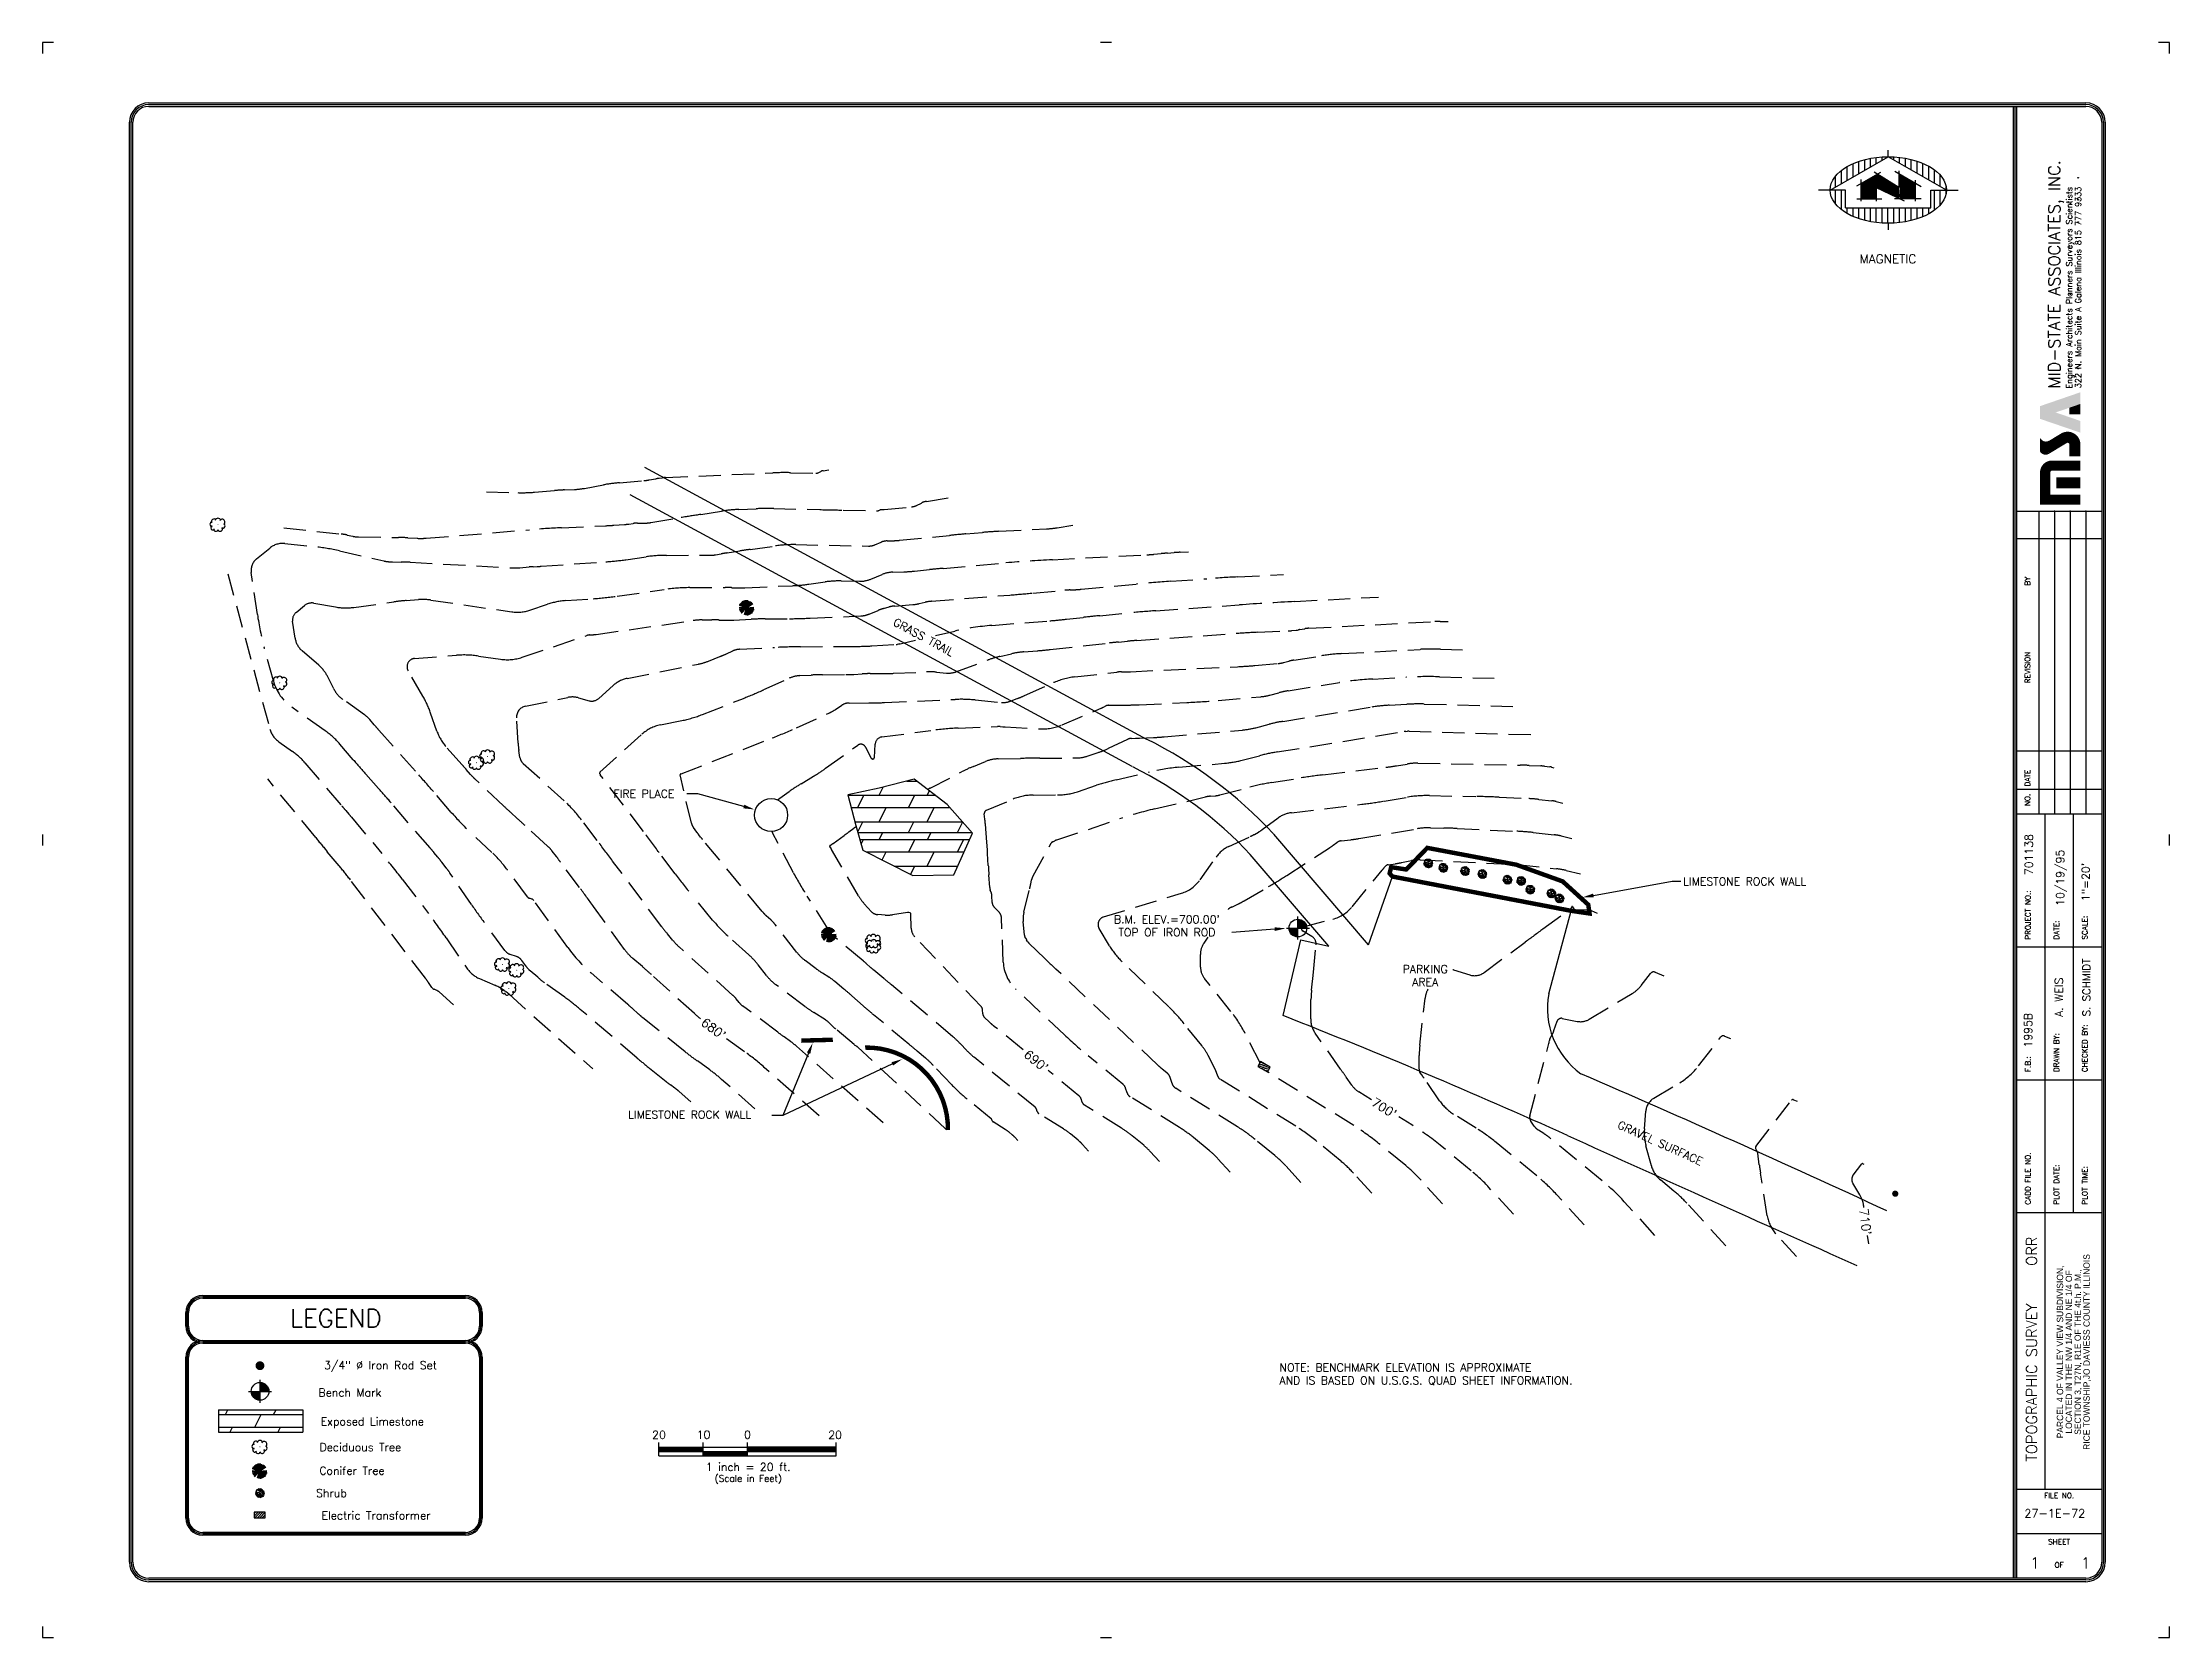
# Model space of a CAD drawing. Extents: x 4717 to 5197, y 4840 to 5200.
import ezdxf
from ezdxf.enums import TextEntityAlignment as Align

# ---------------------------------------------------------------- set-up
doc = ezdxf.new("R2010")
doc.units = 0
doc.header["$LTSCALE"] = 10
doc.header["$MEASUREMENT"] = 0
doc.linetypes.add('DASHED', pattern=[0.75, 0.5, -0.25])
doc.layers.get('0').update_dxf_attribs({"linetype": 'CONTINUOUS'})
for name, color, linetype in [('BORDER', 6, 'CONTINUOUS'), ('CONT-HGH', 6, 'DASHED'), ('CONT-NML', 1, 'DASHED'), ('DIM', 2, 'CONTINUOUS'), ('FILL', 5, 'CONTINUOUS'), ('LEGEND', 2, 'CONTINUOUS'), ('OBJECT', 3, 'CONTINUOUS'), ('ROAD', 2, 'CONTINUOUS'), ('T100', 2, 'CONTINUOUS'), ('T140', 3, 'CONTINUOUS'), ('T60', 1, 'CONTINUOUS'), ('THIN', 1, 'CONTINUOUS'), ('TREE', 3, 'CONTINUOUS'), ('UTIL', 1, 'CONTINUOUS')]:
    doc.layers.add(name, color=color, linetype=linetype)
doc.styles.add('DE-LD', font='DE-LD', dxfattribs={"height": 2})
doc.styles.add('ROMANC', font='ROMANC')
doc.styles.add('ROMAND', font='romand', dxfattribs={"height": 2})
doc.styles.add('T100', font='ROMANS', dxfattribs={"height": 1.8})
doc.styles.add('T140', font='ROMANS', dxfattribs={"height": 2.5})
doc.styles.add('T175', font='ROMANS', dxfattribs={"height": 3})
doc.styles.add('T240', font='ROMANS', dxfattribs={"height": 4.06})
doc.styles.add('T60', font='ROMANS', dxfattribs={"height": 1.2})

msp = doc.modelspace()

# ---------------------------------------------------------------- texts
at = {"layer": 'DIM', "style": 'T100'}
msp.add_text('GRASS TRAIL', height=1.8, rotation=331.5666, dxfattribs=at).set_placement((4915.13, 5064.89), align=Align.CENTER)
for p in [(5086.94, 5009.64), (4848.86, 4956.99)]:
    msp.add_text('LIMESTONE ROCK WALL', height=1.8, dxfattribs=at).set_placement(p)
msp.add_text('GRAVEL SURFACE', height=1.8, rotation=335.6194, dxfattribs=at).set_placement((5071.96, 4954.94))
at = {"layer": 'LEGEND', "color": 3, "style": 'T240'}
msp.add_text('LEGEND', height=4.06, dxfattribs=at).set_placement((4782.88, 4909.9), align=Align.CENTER)
at = {"layer": 'LEGEND', "style": 'T240'}
for s, p in [('3/4" %%c Iron Rod Set', (4792.96, 4900.44)), ('Bench Mark', (4786.07, 4894.26)), ('Exposed Limestone', (4791.12, 4887.75)), ('Deciduous Tree', (4788.43, 4881.94)), ('Conifer Tree', (4786.53, 4876.63)), ('Shrub', (4781.9, 4871.58)), ('Electric Transformer', (4791.97, 4866.54))]:
    msp.add_text(s, height=1.8, dxfattribs=at).set_placement(p, align=Align.CENTER)
at = {"layer": 'T100'}
for s, height, style, p in [('MAGNETIC', 2, 'ROMAND', (5133.18, 5150.05)), ('FIRE PLACE', 1.8, 'T100', (4852.42, 5029.43)), ("B.M. ELEV.=700.00'", 1.8, 'T100', (4970.45, 5001.07)), ('TOP OF IRON ROD', 1.8, 'T100', (4970.45, 4998.15)), ('PARKING', 1.8, 'T100', (5028.74, 4989.84)), ('AREA', 1.8, 'T100', (5028.74, 4986.93))]:
    msp.add_text(s, height=height, dxfattribs=dict(at, style=style)).set_placement(p, align=Align.CENTER)
at = {"layer": 'T100', "style": 'T100'}
for s, height, p in [('701138', 1.8, (5165.86, 5011.97)), ('10/19/95', 1.8, (5172.93, 5005.03)), ('1"=20\'', 1.8, (5178.69, 5006.08)), ('S. SCHMIDT', 1.71, (5178.82, 4980.06)), ('A. WEIS', 1.8, (5172.64, 4979.95)), ('1995B', 1.8, (5165.69, 4973.05))]:
    msp.add_text(s, height=height, rotation=90, dxfattribs=at).set_placement(p)
at = {"layer": 'T100', "style": 'ROMAND'}
for s, rotation, p in [("680'", 323.0627, (4867.53, 4976.51, 680)), ("690'", 320.6929, (4940.3, 4969.26, 690)), ("700'", 328.0445, (5018.95, 4958.55, 700)), ("710'", 277.435, (5127.06, 4933.57, 710))]:
    msp.add_text(s, height=2, rotation=rotation, dxfattribs=at).set_placement(p, align=Align.CENTER)
at = {"layer": 'T100', "style": 'T100'}
for s, p in [('NOTE: BENCHMARK ELEVATION IS APPROXIMATE', (4995.85, 4899.92)), ('AND IS BASED ON U.S.G.S. QUAD SHEET INFORMATION.', (4995.85, 4897))]:
    msp.add_text(s, height=1.8, dxfattribs=at).set_placement(p)
at = {"layer": 'T140', "style": 'T175'}
msp.add_text('TOPOGRAPHIC SURVEY   ORR', height=2.4, rotation=90, dxfattribs=at).set_placement((5166.79, 4904.98), align=Align.CENTER)
at = {"layer": 'T140', "style": 'T140'}
for s, height, p in [('27-1E-72', 1.875, (5163.94, 4866.96)), ('1', 2.5, (5165.26, 4855.47)), ('1', 2.5, (5176.71, 4855.47))]:
    msp.add_text(s, height=height, dxfattribs=at).set_placement(p)
at = {"layer": 'UTIL', "style": 'DE-LD'}
for s, p in [('RICE TOWNSHIP,JO DAVIESS COUNTY ILLINOIS', (5178.71, 4904.33)), ('PARCEL 4 OF VALLEY VIEW SUBDIVISION,', (5172.71, 4904.33)), ('LOCATED IN THE NW 1/4 AND NE 1/4 OF', (5174.71, 4904.33)), ('SECTION 3, T27N, R1E OF THE 4t.h. P.M.,', (5176.71, 4904.33))]:
    msp.add_text(s, height=1.4293, rotation=90, dxfattribs=at).set_placement(p, align=Align.CENTER)

# ---------------------------------------------------------------- blocks, each defined once
blk = doc.blocks.new('IR')
at = {"const_width": 0.375}
for points in [[(-0.124909, 0.1302, 1.000034), (0.124918, -0.130191, 0.559633)], [(-0.133359, 0.121923, -1.000034), (0.121814, -0.133232, -0.559633)]]:
    blk.add_lwpolyline(points, format="xyb", dxfattribs=at)
blk = doc.blocks.new('PINETREE')
for p, q in [((0, 0), (-0.869831, 0.030011)), ((0, 0), (-0.869831, -0.086282)), ((0, 0), (-0.837788, -0.250404)), ((0, 0), (-0.81825, 0.248528)), ((-0.81825, 0.248528), (-0.81825, 0.248528)), ((0, 0), (-0.798712, 0.358256)), ((0, 0), (-0.798712, -0.359194)), ((0, 0), (-0.759636, -0.429532)), ((0, 0), (-0.746351, 0.451103)), ((-0.662929, 0.400682), (-0.688518, 0.497995)), ((0, 0), (-0.675232, 0.544887)), ((0, 0), (-0.675232, -0.530819)), ((0, 0), (-0.616618, -0.632106)), ((0, 0), (-0.584576, 0.654615)), ((0, 0), (-0.565038, -0.655553)), ((0, 0), (-0.486886, 0.724015)), ((0, 0), (-0.402482, 0.779348)), ((0, 0), (-0.343868, 0.794353)), ((0, 0), (-0.259464, -0.827178)), ((0, 0), (-0.194598, 0.864692)), ((0, 0), (-0.135984, -0.835619)), ((0, 0), (-0.116446, 0.880635)), ((0, 0), (-0.064085, -0.882511)), ((-0.057775, 0.436931), (-0.038294, 0.872194)), ((0, 0), (-0.018756, -0.87407)), ((0, 0), (0.026572, 0.880635)), ((0, 0), (0.124261, 0.880635)), ((0, 0), (0.234456, 0.841246)), ((0, 0), (0.377474, 0.786851)), ((0, 0), (0.461878, 0.747461)), ((0, 0), (0.54003, 0.685564)), ((0, 0), (0.669762, 0.584276)), ((0, 0), (0.741661, 0.497995)), ((0, 0), (0.884679, 0.0694)), ((0, 0), (0.877646, -0.040327)), ((0, 0), (0.865141, -0.094722)), ((0, 0), (0.826065, -0.289794)), ((0, 0), (0.793242, -0.414527)), ((0, 0), (0.728376, -0.507373)), ((0, 0), (0.118009, -0.897516)), ((0, 0), (0.032824, -0.859065)), ((0, 0), (0.403264, -0.780286)), ((0, 0), (0.514239, -0.718388)), ((0, 0), (0.637719, -0.663993)), ((0, 0), (0.286817, -0.835619)), ((0, 0), (0.696333, -0.617101)), ((0, 0), (0.916722, -0.211015)), ((0, 0), (0.228204, -0.843121)), ((0.36848, 0.321449), (0.592391, 0.685564)), ((-0.552229, -0.165054), (-0.831536, -0.328245)), ((-0.170074, -0.542198), (-0.187565, -0.835619)), ((0.535333, -0.372904), (0.676795, -0.53926))]:
    blk.add_line(p, q)
blk = doc.blocks.new('DCDSTREE')
at = {"const_width": 0.05567}
blk.add_lwpolyline([(-0.050861, -0.01564, 1), (0.004809, -0.01564, 1)], format="xyb", close=True, dxfattribs=at)
for centre, radius, start, end in [((-0.697665, 0.031649), 0.27, 90, 270), ((-0.472665, 0.324149), 0.334487, 47.726311, 199.653824), ((-0.022665, 0.436649), 0.318198, 8.130102, 171.869898), ((0.472335, 0.301649), 0.3245, 303.690068, 146.309932), ((0.504478, -0.141923), 0.302211, 246.16126, 60.708638), ((-0.636783, -0.38394), 0.243328, 104.489763, 329.250033), ((-0.24204, -0.519601), 0.275855, 177.662694, 343.412661), ((0.213585, -0.485851), 0.302916, 201.801409, 31.328693)]:
    blk.add_arc(centre, radius, start, end)
blk = doc.blocks.new('POINT')
blk.add_point((0, 0))
blk = doc.blocks.new('SHRUB4')
for p, q in [((-0.093, -0.008), (-0.102, 0.004)), ((-0.087, 0.018), (-0.1, 0.014)), ((-0.079, 0.01), (-0.097, 0.029)), ((-0.08, 0.048), (-0.094, 0.044)), ((-0.068, 0.04), (-0.088, 0.057)), ((-0.03, 0.06), (-0.081, 0.069)), ((-0.06, 0.019), (-0.079, 0.01)), ((-0.073, 0.024), (-0.068, 0.04)), ((-0.002, 0.001), (-0.073, 0.024)), ((-0.042, 0.075), (-0.07, 0.078)), ((-0.05, 0.003), (-0.068, 0.008)), ((-0.04, 0.012), (-0.064, -0.014)), ((-0.042, 0.075), (-0.044, 0.095)), ((-0.033, 0.083), (-0.042, 0.075)), ((-0.033, 0.083), (-0.015, 0.104)), ((-0.033, 0.083), (-0.032, 0.098)), ((-0.004, 0.069), (-0.033, 0.083)), ((-0.031, 0.062), (-0.032, 0.075)), ((-0.031, 0.061), (-0.004, 0.069)), ((0.004, 0.042), (-0.03, 0.06)), ((-0.022, 0.008), (-0.03, 0.025)), ((-0.002, 0.001), (-0.028, -0.046)), ((-0.018, 0.078), (-0.013, 0.09)), ((-0.006, 0.084), (-0.004, 0.104)), ((0.01, 0.087), (-0.006, 0.084)), ((-0.003, 0.07), (0.013, 0.062)), ((-0.001, 0.002), (0.004, 0.042)), ((-0.001, 0.002), (0.048, 0.007)), ((-0.001, 0), (0.038, -0.067)), ((0.004, 0.042), (0.001, 0.055)), ((0.004, 0.087), (0.002, 0.105)), ((0.004, 0.042), (0.03, 0.054)), ((0.015, 0.094), (0.01, 0.104)), ((0.011, 0.087), (0.023, 0.103)), ((0.013, 0.062), (0.011, 0.087)), ((0.015, 0.063), (0.024, 0.071)), ((0.024, 0.071), (0.02, 0.083)), ((0.03, 0.079), (0.025, 0.101)), ((0.03, 0.054), (0.033, 0.102)), ((0.03, 0.055), (0.044, 0.042)), ((0.031, 0.073), (0.048, 0.064)), ((0.039, 0.006), (0.052, 0.024)), ((0.041, 0.085), (0.04, 0.098)), ((0.04, 0.084), (0.051, 0.091)), ((0.04, 0.07), (0.04, 0.084)), ((0.048, 0.064), (0.056, 0.077)), ((0.048, 0.007), (0.061, 0.017)), ((0.048, 0.007), (0.061, -0.005)), ((0.055, 0.078), (0.059, 0.089)), ((0.056, 0.077), (0.068, 0.078)), ((0.061, 0.017), (0.064, 0.027)), ((0.061, 0.017), (0.07, 0.011)), ((0.061, -0.005), (0.081, 0.002)), ((0.064, 0.027), (0.069, 0.042)), ((0.064, 0.028), (0.076, 0.024)), ((0.068, 0.055), (0.076, 0.07)), ((0.069, 0.043), (0.068, 0.055)), ((0.069, 0.056), (0.087, 0.057)), ((0.069, 0.042), (0.086, 0.041)), ((0.07, 0.011), (0.087, 0.014)), ((0.076, 0.024), (0.086, 0.031)), ((0.081, 0.002), (0.102, -0.011)), ((0.086, 0.041), (0.09, 0.052)), ((0.086, 0.041), (0.096, 0.038)), ((0.086, 0.031), (0.1, 0.028)), ((0.087, 0.014), (0.1, 0.02)), ((0.087, 0.014), (0.089, 0.006)), ((0.089, 0.006), (0.102, 0.003)), ((-0.089, -0.014), (-0.102, -0.01)), ((-0.097, -0.002), (-0.101, -0.003)), ((-0.087, -0.015), (-0.097, -0.029)), ((-0.087, -0.038), (-0.097, -0.036)), ((-0.078, -0.002), (-0.093, -0.008)), ((-0.079, -0.028), (-0.09, -0.043)), ((-0.078, -0.029), (-0.089, -0.014)), ((-0.077, -0.052), (-0.086, -0.054)), ((-0.076, -0.052), (-0.079, -0.062)), ((-0.064, -0.012), (-0.078, -0.002)), ((-0.065, -0.013), (-0.078, -0.029)), ((-0.064, -0.014), (-0.077, -0.052)), ((-0.061, -0.067), (-0.071, -0.07)), ((-0.061, -0.068), (-0.065, -0.079)), ((-0.044, -0.039), (-0.061, -0.067)), ((-0.057, -0.078), (-0.061, -0.08)), ((-0.044, -0.081), (-0.057, -0.078)), ((-0.033, -0.064), (-0.051, -0.089)), ((-0.043, -0.058), (-0.049, -0.069)), ((-0.017, -0.026), (-0.044, -0.039)), ((-0.044, -0.039), (-0.043, -0.058)), ((-0.036, -0.087), (-0.044, -0.091)), ((-0.04, -0.074), (-0.033, -0.082)), ((-0.033, -0.082), (-0.036, -0.092)), ((-0.032, -0.034), (-0.033, -0.064)), ((-0.012, -0.081), (-0.033, -0.095)), ((-0.021, -0.069), (-0.028, -0.077)), ((-0.025, -0.04), (-0.008, -0.058)), ((-0.015, -0.052), (-0.022, -0.056)), ((-0.022, -0.056), (-0.021, -0.069)), ((-0.008, -0.058), (-0.016, -0.099)), ((-0.012, -0.022), (-0.008, -0.042)), ((-0.004, -0.078), (-0.006, -0.099)), ((0.023, -0.045), (-0.004, -0.078)), ((-0.003, -0.079), (0.021, -0.079)), ((0.009, -0.081), (0.001, -0.089)), ((0.001, -0.089), (0.011, -0.094)), ((0.011, -0.094), (0.008, -0.098)), ((0.012, -0.061), (0.018, -0.07)), ((0.017, -0.031), (0.038, -0.036)), ((0.025, -0.089), (0.018, -0.096)), ((0.021, -0.079), (0.03, -0.094)), ((0.022, -0.079), (0.033, -0.081)), ((0.03, -0.055), (0.025, -0.069)), ((0.025, -0.069), (0.047, -0.081)), ((0.033, -0.081), (0.044, -0.089)), ((0.035, -0.059), (0.052, -0.037)), ((0.045, -0.049), (0.047, -0.063)), ((0.047, -0.063), (0.059, -0.07)), ((0.047, -0.081), (0.053, -0.088)), ((0.051, -0.037), (0.06, -0.02)), ((0.052, -0.037), (0.086, -0.036)), ((0.059, -0.07), (0.059, -0.081)), ((0.06, -0.02), (0.071, -0.027)), ((0.069, -0.037), (0.065, -0.053)), ((0.065, -0.053), (0.072, -0.074)), ((0.067, -0.064), (0.081, -0.066)), ((0.068, -0.024), (0.076, -0.017)), ((0.086, -0.037), (0.095, -0.034)), ((0.086, -0.036), (0.088, -0.045)), ((0.094, -0.006), (0.103, -0.002))]:
    blk.add_line(p, q)
blk = doc.blocks.new('BM')
for p, q in [((-0.13, 0), (0.13, 0)), ((0, -0.13), (0, 0.13))]:
    blk.add_line(p, q)
at = {"const_width": 0.1}
for points in [[(-0.05, 0, 0.414214), (0, -0.05, 1)], [(0.05, 0, 0.414214), (0, 0.05, 1)]]:
    blk.add_lwpolyline(points, format="xyb", dxfattribs=at)
blk.add_circle((0, 0), 0.1)
blk = doc.blocks.new('*X31')
at = {"color": 0}
for p, q in [((4905.48, 5030), (4906.4, 5031.84)), ((4911.72, 5033.2), (4913.95, 5033.2)), ((4912.19, 5033.2), (4912.26, 5033.34)), ((4916.35, 5030), (4916.84, 5030.98)), ((4898.42, 5030), (4918.12, 5030)), ((4899.17, 5027.2), (4921.48, 5027.2)), ((4900.67, 5027.2), (4902.07, 5030)), ((4905.52, 5024), (4907.12, 5027.2)), ((4912.13, 5027.2), (4913.53, 5030)), ((4916.32, 5024), (4917.92, 5027.2)), ((4900.03, 5024), (4924.33, 5024)), ((4900.03, 5024), (4924.33, 5024)), ((4900.66, 5021.72), (4901.8, 5024)), ((4900.7, 5021.6), (4926.47, 5021.6)), ((4905.52, 5020), (4906.32, 5021.6)), ((4912.1, 5021.6), (4913.3, 5024)), ((4917.2, 5021.6), (4916.4, 5020)), ((4923.2, 5021.6), (4924.38, 5023.95)), ((4901.15, 5020), (4925.94, 5020)), ((4901.45, 5018.94), (4901.98, 5020)), ((4902.62, 5017.2), (4924.68, 5017.2)), ((4906.17, 5015.39), (4907.08, 5017.2)), ((4912.19, 5017.2), (4913.59, 5020)), ((4916.35, 5014), (4917.95, 5017.2)), ((4923.2, 5017.2), (4924.6, 5020)), ((4908.89, 5014), (4923.24, 5014)), ((4912.59, 5012.12), (4913.53, 5014))]:
    blk.add_line(p, q, dxfattribs=at)
blk = doc.blocks.new('*X33')
at = {"color": 0}
for p, q in [((695.98, 154.31), (695.98, 156.7)), ((696.73, 155.06), (696.73, 156.99)), ((697.48, 155.81), (697.48, 157.19)), ((698.23, 156.56), (698.23, 157.3)), ((698.98, 157.31), (698.98, 157.34)), ((699.73, 156.63), (699.73, 157.31)), ((700.48, 155.88), (700.48, 157.2)), ((701.23, 155.13), (701.23, 157.01)), ((701.98, 154.38), (701.98, 156.74)), ((702.73, 153.63), (702.73, 156.36)), ((692.98, 151.31), (692.98, 154.29)), ((693.73, 152.06), (693.73, 155.16)), ((694.48, 152.81), (694.48, 155.82)), ((695.23, 153.56), (695.23, 156.32)), ((703.48, 152.88), (703.48, 155.87)), ((704.23, 152.13), (704.23, 155.24)), ((704.98, 151.38), (704.98, 154.4)), ((692.23, 150.56), (692.23, 153.03)), ((705.73, 150.63), (705.73, 153.19)), ((692.23, 146.66), (692.23, 149.85)), ((692.98, 145.4), (692.98, 149.85)), ((704.98, 145.29), (704.98, 149.85)), ((705.73, 146.5), (705.73, 149.85)), ((706.48, 149.88), (706.48, 150.6)), ((706.48, 149.09), (706.48, 149.85)), ((693.73, 144.53), (693.73, 145.85)), ((694.48, 143.87), (694.48, 145.85)), ((695.23, 143.37), (695.23, 145.85)), ((695.98, 142.99), (695.98, 145.85)), ((696.73, 142.7), (696.73, 145.85)), ((697.48, 142.5), (697.48, 145.85)), ((698.23, 142.39), (698.23, 145.85)), ((698.98, 142.35), (698.98, 145.85)), ((699.73, 142.38), (699.73, 145.85)), ((700.48, 142.49), (700.48, 145.85)), ((701.23, 142.68), (701.23, 145.85)), ((701.98, 142.95), (701.98, 145.85)), ((702.73, 143.33), (702.73, 145.85)), ((703.48, 143.82), (703.48, 145.85)), ((704.23, 144.45), (704.23, 145.85))]:
    blk.add_line(p, q, dxfattribs=at)
blk = doc.blocks.new('NORTHO')
at = {"layer": 'FILL', "color": 4}
for p, q in [((0, 7.5), (0, 9)), ((-7.5, 0), (-9, 0)), ((7.5, 0), (9, 0)), ((0, -7.5), (0, -9))]:
    blk.add_line(p, q, dxfattribs=at)
at = {"layer": 'FILL', "color": 2}
for p, q in [((-7.5, 0), (0, 7.5)), ((7.5, 0), (0, 7.5)), ((-4.04, 0.96), (-0.95, 4.05)), ((-1.81, 4.09), (1.38, 0.62)), ((4.26, 0.74), (0.84, 4.16)), ((1.38, 4.32), (1.38, 0.62)), ((-3.5, -2.51), (-3.5, 2.4)), ((-1.5, -2.51), (-1.5, 0.5)), ((2.11, -2.51), (-1.5, 0.5)), ((3.5, -2.51), (3.5, 2.2)), ((-5.5, 0), (-7.5, 0)), ((-5.5, -4), (-5.5, 0)), ((-4.04, -2), (-0.85, -2)), ((4.26, -2), (0.8, -2)), ((5.5, 0), (7.5, 0)), ((5.5, -4), (5.5, 0)), ((-5.5, -4), (5.5, -4))]:
    blk.add_line(p, q, dxfattribs=at)
at = {"layer": 'FILL', "color": 4}
blk.add_circle((0, 0), 7.5, dxfattribs=at)
at = {"layer": 'FILL', "color": 2}
for points in [[(-3.5, -2), (-3.5, 1.5), (-1.5, -2), (-1.38, 3.62)], [(-1.5, 0.5), (-1.38, 3.62), (1.5, -2), (1.38, 0.62)], [(1.5, -2), (1.38, 3.62), (3.5, -2), (3.5, 1.5)]]:
    blk.add_solid(points, dxfattribs=at)
at = {"layer": 'FILL', "color": 1}
blk.add_blockref('*X33', (-699.02, -149.85), dxfattribs=at)
blk = doc.blocks.new('*X39')
at = {"color": 0}
for p, q in [((2.549, 19.34), (3.049, 19.34)), ((2.549, 19.335), (3.049, 19.335)), ((2.549, 19.33), (3.049, 19.33)), ((2.549, 19.325), (3.049, 19.325)), ((2.549, 19.32), (3.049, 19.32)), ((2.549, 19.315), (3.049, 19.315)), ((2.549, 19.31), (3.049, 19.31)), ((2.549, 19.305), (3.049, 19.305)), ((2.549, 19.3), (3.049, 19.3)), ((2.549, 19.295), (3.049, 19.295))]:
    blk.add_line(p, q, dxfattribs=at)
blk = doc.blocks.new('*X40')
at = {"color": 0}
for p, q in [((2.049, 19.39), (2.549, 19.39)), ((2.049, 19.385), (2.549, 19.385)), ((2.049, 19.38), (2.549, 19.38)), ((2.049, 19.375), (2.549, 19.375)), ((2.049, 19.37), (2.549, 19.37)), ((2.049, 19.365), (2.549, 19.365)), ((2.049, 19.36), (2.549, 19.36)), ((2.049, 19.355), (2.549, 19.355)), ((2.049, 19.35), (2.549, 19.35)), ((2.049, 19.345), (2.549, 19.345))]:
    blk.add_line(p, q, dxfattribs=at)
blk = doc.blocks.new('*X41')
at = {"color": 0}
for p, q in [((3.049, 19.39), (4.049, 19.39)), ((3.049, 19.385), (4.049, 19.385)), ((3.049, 19.38), (4.049, 19.38)), ((3.049, 19.375), (4.049, 19.375)), ((3.049, 19.37), (4.049, 19.37)), ((3.049, 19.365), (4.049, 19.365)), ((3.049, 19.36), (4.049, 19.36)), ((3.049, 19.355), (4.049, 19.355)), ((3.049, 19.35), (4.049, 19.35)), ((3.049, 19.345), (4.049, 19.345))]:
    blk.add_line(p, q, dxfattribs=at)
blk = doc.blocks.new('SCALE')
at = {"layer": 'THIN'}
for p, q in [((-1.002, -0.051), (-1.002, 0.102)), ((-1.002, 0.049), (-0.502, 0.049)), ((-0.502, -0.001), (-0.502, 0.102)), ((-0.502, 0.049), (-0.002, 0.049)), ((-0.002, -0.001), (-0.002, 0.102)), ((0.498, 0.049), (-0.002, 0.049)), ((0.998, 0.049), (0.498, 0.049)), ((0.998, -0.051), (0.998, 0.102)), ((-1.002, -0.001), (0.998, -0.001)), ((-1.002, -0.051), (-0.502, -0.051)), ((-0.502, -0.051), (-0.502, -0.001)), ((-0.502, -0.051), (-0.002, -0.051)), ((-0.002, -0.051), (-0.002, -0.001)), ((-0.002, -0.051), (0.998, -0.051))]:
    blk.add_line(p, q, dxfattribs=at)
for name in ['*X40', '*X41', '*X39']:
    blk.add_blockref(name, (-3.051, -19.345), dxfattribs=at)
for s, height, style, p in [('20', 0.09, 'T100', (-1.001, 0.143)), ('10', 0.09, 'T100', (-0.498, 0.144)), ('0', 0.09, 'T100', (-0.002, 0.144)), ('20', 0.09, 'T100', (0.986, 0.142)), ('1 inch = 20 ft.', 0.09, 'T100', (0.006, -0.22)), ('(Scale in Feet)', 0.075, 'T60', (0.006, -0.341))]:
    blk.add_text(s, height=height, dxfattribs=dict(at, style=style)).set_placement(p, align=Align.CENTER)
blk = doc.blocks.new('*X42')
at = {"color": 0}
for p, q in [((4775.91, 5190), (4794.99, 5190)), ((4777.48, 5190), (4778.04, 5191.11)), ((4784.13, 5187.2), (4785.53, 5190)), ((4788.35, 5190), (4788.91, 5191.11)), ((4775.91, 5187.2), (4794.99, 5187.2)), ((4778.56, 5186.09), (4779.12, 5187.2)), ((4789.36, 5186.09), (4789.92, 5187.2))]:
    blk.add_line(p, q, dxfattribs=at)
blk = doc.blocks.new('24X18STD')
at = {"layer": 'BORDER'}
for p, q in [((0.284, 17.1), (22.141, 17.1)), ((0.284, 17.08), (22.141, 17.08)), ((0.284, 17.06), (22.141, 17.06)), ((21.32, 17.06), (21.32, 0.45)), ((21.34, 17.06), (21.34, 0.45)), ((21.36, 17.06), (21.36, 0.45)), ((0.065, 0.629), (0.065, 16.881)), ((0.085, 0.629), (0.085, 16.881)), ((0.105, 0.629), (0.105, 16.881)), ((21.32, 16.881), (21.32, 0.629)), ((22.32, 16.881), (22.32, 0.629)), ((22.34, 16.881), (22.34, 0.629)), ((22.36, 16.881), (22.36, 0.629)), ((22.141, 0.45), (0.284, 0.45)), ((22.141, 0.43), (0.284, 0.43)), ((22.141, 0.41), (0.284, 0.41))]:
    blk.add_line(p, q, dxfattribs=at)
at = {"layer": 'BORDER', "color": 1}
for p, q in [((21.61, 12.492), (21.61, 9.076)), ((22.32, 1.45), (21.36, 1.45)), ((22.32, 0.95), (21.36, 0.95))]:
    blk.add_line(p, q, dxfattribs=at)
at = {"layer": 'BORDER'}
for centre, radius, start, end in [((0.284, 16.881), 0.219, 90, 180), ((0.284, 16.881), 0.199, 90, 180), ((0.284, 16.881), 0.179, 90, 180), ((22.141, 16.881), 0.219, 360, 90), ((22.141, 16.881), 0.199, 0, 90), ((22.141, 16.881), 0.179, 360, 90), ((0.284, 0.629), 0.219, 180, 270), ((0.284, 0.629), 0.199, 180, 270), ((0.284, 0.629), 0.179, 180, 270), ((22.141, 0.629), 0.219, 270, 0), ((22.141, 0.629), 0.199, 270, 0), ((22.141, 0.629), 0.179, 270, 0)]:
    blk.add_arc(centre, radius, start, end, dxfattribs=at)
at = {"layer": 'DIM', "color": 2}
for points, const_width in [([(21.645, 13.223, 0.230099), (21.761, 13.236, 0.230099)], 0.125), ([(21.712, 13.161, -0.422932), (21.645, 13.179, -0.422932)], 0.05), ([(22.018, 13.112), (22.018, 13.244, 0.583183), (21.893, 13.314), (21.693, 13.193, 0.198912)], 0.125), ([(22.08, 12.621), (21.682, 12.621), (21.682, 12.928, -0.414214), (21.76, 13.006, 0)], 0.115)]:
    blk.add_lwpolyline(points, format="xyb", dxfattribs=dict(at, const_width=const_width))
for points, const_width in [([(21.76, 13.006), (22.08, 13.006)], 0.115), ([(22.08, 12.812), (21.81, 12.812)], 0.125)]:
    blk.add_lwpolyline(points, dxfattribs=dict(at, const_width=const_width))
for points in [[(21.624, 13.667), (21.624, 13.677), (22.08, 13.702), (22.08, 13.834)], [(21.624, 13.667), (21.801, 13.606), (22.08, 13.702)], [(21.955, 13.659), (21.955, 13.585), (22.08, 13.702), (22.08, 13.585)], [(22.08, 13.702), (22.08, 13.834), (22.078, 13.833)], [(22.08, 13.51), (22.08, 13.378), (21.624, 13.667), (21.624, 13.534)], [(21.624, 13.295), (21.624, 13.295), (21.624, 13.322), (21.632, 13.308)], [(21.624, 13.322), (21.632, 13.308), (21.624, 13.296), (21.659, 13.285)], [(21.624, 13.164), (21.667, 13.282), (21.624, 13.295)]]:
    blk.add_solid(points, dxfattribs=at)
at = {"layer": 'OBJECT', "color": 1}
for p, q in [((21.36, 12.492), (22.32, 12.492)), ((21.36, 12.182), (22.32, 12.182)), ((21.36, 9.789), (22.32, 9.789)), ((21.36, 9.355), (22.32, 9.355)), ((21.36, 9.076), (22.32, 9.076)), ((21.36, 7.576), (22.32, 7.576)), ((21.36, 6.076), (22.32, 6.076)), ((21.36, 4.576), (22.32, 4.576))]:
    blk.add_line(p, q, dxfattribs=at)
at = {"layer": 'T60', "color": 1}
blk.add_line((21.788, 12.492), (21.788, 9.076), dxfattribs=at)
at = {"layer": 'T60'}
for p, q in [((21.965, 12.492), (21.965, 9.076)), ((22.143, 12.492), (22.143, 9.076)), ((21.68, 9.076), (21.68, 1.45)), ((22, 9.076), (22, 4.576))]:
    blk.add_line(p, q, dxfattribs=at)
for centre in [(22.055, 16.255), (21.967, 15.962), (22.055, 16.006), (22.055, 15.753), (21.967, 15.417), (21.967, 14.941), (22.055, 14.988), (22.055, 14.547), (21.967, 14.377), (22.055, 14.102)]:
    blk.add_circle(centre, 0.00414, dxfattribs=at)
at = {"layer": 'T60', "color": 1}
for p in [(21.788, 12.492), (21.965, 12.492), (22.143, 12.492), (21.68, 7.562), (22, 7.562)]:
    blk.add_point(p, dxfattribs=at)
at = {"layer": 'THIN'}
for p, q in [((-0.915, 17.781), (-0.915, 17.656)), ((-0.79, 17.781), (-0.915, 17.781)), ((11.148, 17.781), (11.022, 17.781)), ((23.085, 17.781), (22.96, 17.781)), ((23.085, 17.656), (23.085, 17.781)), ((-0.915, 8.843), (-0.915, 8.718)), ((23.085, 8.718), (23.085, 8.843)), ((-0.915, -0.094), (-0.915, -0.219)), ((-0.915, -0.219), (-0.79, -0.219)), ((11.022, -0.219), (11.148, -0.219)), ((22.96, -0.219), (23.085, -0.219)), ((23.085, -0.219), (23.085, -0.094))]:
    blk.add_line(p, q, dxfattribs=at)
at = {"layer": 'DIM', "color": 2, "style": 'ROMANC'}
blk.add_text('MID-STATE ASSOCIATES, INC.', height=0.13261, rotation=90, dxfattribs=at).set_placement((21.851, 13.878))
at = {"layer": 'T60', "style": 'T60'}
for s, height, p in [('Engineers Architects Planners Surveyors Scientists', 0.06631, (21.987, 13.875)), ('322 N. Main Suite A Galena Illinois 815 777 9333', 0.06631, (22.088, 13.88)), ('NO.  DATE                     REVISION                BY', 0.06, (21.513, 9.164)), ('PROJECT NO.:', 0.06, (21.518, 7.656)), ('DATE:', 0.06, (21.839, 7.656)), ('SCALE:', 0.06, (22.159, 7.656)), ('DRAWN BY:', 0.06, (21.839, 6.161)), ('CHECKED BY:', 0.06, (22.159, 6.161)), ('F.B.:', 0.06, (21.518, 6.161)), ('CADD FILE NO.', 0.06, (21.518, 4.665)), ('PLOT DATE:', 0.06, (21.839, 4.665)), ('PLOT TIME:', 0.06, (22.159, 4.665))]:
    blk.add_text(s, height=height, rotation=90, dxfattribs=at).set_placement(p)
for s, p in [('FILE NO.', (21.84, 1.352)), ('SHEET', (21.84, 0.83)), ('OF', (21.84, 0.569))]:
    blk.add_text(s, height=0.06, dxfattribs=at).set_placement(p, align=Align.CENTER)
blk = doc.blocks.new('*X45')
for p, q in [((21, 26.3), (21.7, 27)), ((21, 26.75), (21.25, 27)), ((21.14, 26), (22.14, 27)), ((21.58, 26), (22.58, 27)), ((22.02, 26), (23, 26.98)), ((22.46, 26), (23, 26.54)), ((22.91, 26), (23, 26.09))]:
    blk.add_line(p, q)
blk = doc.blocks.new('DUMPSTER')
for p, q in [((-0.13, 0.125), (-0.13, 0)), ((0.12, 0.125), (-0.13, 0.125)), ((-0.13, 0), (0.12, 0)), ((0.12, 0), (0.12, 0.125))]:
    blk.add_line(p, q)
at = {"xscale": 0.125, "yscale": 0.125, "zscale": 0.125}
blk.add_blockref('*X45', (-2.755, -3.25), dxfattribs=at)

# ---------------------------------------------------------------- linework, layer by layer
at = {"layer": 'CONT-HGH'}
for points, elevation in [([(4865.19, 4979.52, -0.011581), (4863.81, 4980.71), (4854.16, 4989.45, 0.006386), (4852.06, 4991.3), (4849.94, 4993.12, -0.058796), (4848.06, 4995.17), (4841.05, 5004.87, 0.004137), (4837.9, 5009.15), (4833.6, 5014.9, 0.001541), (4832.67, 5016.14), (4831.73, 5017.37, 0.0462), (4830.69, 5018.5), (4825.51, 5023.22, -0.000571), (4823.9, 5024.68), (4822.3, 5026.14, -0.003549), (4820.71, 5027.62), (4814.33, 5033.61, -0.026215), (4813.3, 5034.67), (4812.34, 5035.79, 0.003881), (4811.36, 5036.91), (4807.75, 5040.97, -0.098519), (4805.7, 5044.46), (4804.29, 5048.51, 0.047566), (4802.53, 5052.35), (4799.2, 5058.1, -0.552441), (4800.65, 5060.85), (4810.11, 5061.58, -0.055321), (4815.1, 5061.41), (4820.07, 5060.69, 0.117834), (4824.94, 5061.13), (4839.51, 5066.03, -0.06395), (4840.2, 5066.17), (4840.91, 5066.22, 0.018027), (4841.63, 5066.3), (4863.55, 5069.42, -0.034958), (4865.56, 5069.56), (4867.76, 5069.56, -0.007905), (4869.42, 5069.54), (4871.07, 5069.49, 0.020228), (4872.72, 5069.51), (4876.63, 5069.71, -0.011058), (4879.78, 5069.8), (4885.24, 5069.83, 0.009518), (4889.93, 5069.96), (4901.39, 5070.47, 0.087346), (4903.22, 5070.88), (4905.25, 5071.72, -0.032558), (4906.49, 5072.14), (4907.76, 5072.48, -0.046406), (4909.04, 5072.7), (4913.14, 5073.02, 0.037285), (4914.53, 5073.24), (4915.92, 5073.55, -0.036731), (4917.31, 5073.77), (4934.99, 5075.18, 0.001726), (4940.21, 5075.62), (4947.41, 5076.24, -0.008728), (4948.64, 5076.33), (4949.86, 5076.39, 0.010384), (4951.09, 5076.48), (4963.6, 5077.65, -0.005915), (4971.31, 5078.28), (4979.43, 5078.85, -0.004127), (4986.37, 5079.27), (4996.78, 5079.83)], 680), ([(4916.48, 5031.26, -0.05025), (4916.98, 5031.59), (4924.1, 5035.26, -0.022951), (4926.79, 5036.5), (4929.54, 5037.61, -0.09125), (4932.39, 5038.2), (4937.42, 5038.3, -0.004053), (4941.75, 5038.36), (4949.94, 5038.4, 0.07943), (4952.46, 5038.81), (4954.91, 5039.63, 0.030016), (4957.3, 5040.59), (4961.63, 5042.64, -0.107773), (4962.48, 5042.83), (4963.37, 5042.84, 0.008542), (4964.26, 5042.87), (4967.44, 5043.02, 0.010036), (4969.85, 5043.18), (4987.48, 5044.71, 0.04223), (4990.53, 5045.24), (4993.54, 5046.02, -0.024047), (4996.58, 5046.66), (5016.69, 5049.89, -0.026427), (5020.62, 5050.31), (5024.58, 5050.52, -0.020216), (5028.54, 5050.58), (5049.44, 5050)], 690), ([(4938.01, 4972.49), (4931.49, 4977.82, -0.017387), (4930.44, 4978.74), (4929.24, 4979.87, -0.196046), (4928.9, 4980.63), (4928.86, 4981.52, 0.18184), (4928.53, 4982.29), (4913.53, 4998.06, -0.185969), (4912.73, 5000), (4912.65, 5003.23, 0.312338), (4912.5, 5003.43), (4912.21, 5003.53, 0.12319), (4911.92, 5003.55), (4908.55, 5003.03, -0.05313), (4906.88, 5002.94), (4905.21, 5003.04, -0.194971), (4903.8, 5003.7), (4902.14, 5005.51, -0.054741), (4900.85, 5007.27), (4894.78, 5017.76, 0.011578), (4894.69, 5017.9), (4894.6, 5018.04, -0.021876), (4894.52, 5018.18), (4894.41, 5018.39, -0.145589), (4894.39, 5018.49), (4894.4, 5018.59, -0.221942), (4894.45, 5018.67), (4894.83, 5018.93, 0.004814), (4895.1, 5019.13), (4897.58, 5020.91, 0.006986), (4898.68, 5021.72), (4899.77, 5022.54, -0.107774), (4900.35, 5022.81)], 690), ([(5016.59, 4961.27), (5013.73, 4963.06, -0.102644), (5012.16, 4964.55), (5010.9, 4966.38, 0.003217), (5009.63, 4968.19), (5003.92, 4976.25, -0.158999), (5002.9, 4979.53), (5002.96, 4983.92, -0.023887), (5003.09, 4985.98), (5003.31, 4988.03, 0.003515), (5003.52, 4990.07), (5004.11, 4996.26, 0.290136), (5003.17, 4998.11), (5001.06, 4999.37, -0.666974), (5001.19, 5000.31), (5007.9, 5002.04, 0.159761), (5012.26, 5004.82), (5019.03, 5013.11, -0.014283), (5019.43, 5013.57), (5019.84, 5014.02, -0.171973), (5020.35, 5014.29), (5022.05, 5014.54, 0.013692), (5023.38, 5014.78), (5025.64, 5015.24, -0.062497), (5027.61, 5015.39), (5048.74, 5014.39, -0.063581), (5048.94, 5014.35), (5049.21, 5014.27, 0.238943), (5049.25, 5014.28), (5049.29, 5014.31, -0.000183), (5049.31, 5014.32), (5049.33, 5014.34, -0.169677), (5049.36, 5014.35), (5049.41, 5014.35, -0.017658), (5049.46, 5014.34), (5058.37, 5013.39, -0.032752), (5060.55, 5013.01), (5063.79, 5012.22)], 700), ([(4891.93, 4957.6), (4879.56, 4968.57, 0.025693), (4875.13, 4972.11), (4870.39, 4975.52, -0.013623)], 680), ([(4968.75, 4947.3), (4966.68, 4949.57, 0.035989), (4965.2, 4950.98), (4962.57, 4953.13, 0.032306), (4960.19, 4954.84), (4951.82, 4960.06, -0.176793), (4951.33, 4960.69), (4951.06, 4961.5, 0.143888), (4950.6, 4962.17), (4943.63, 4967.88, -0.017387)], 690), ([(5048.63, 4935.41), (5043.1, 4941.48, 0.035989), (5039.13, 4945.23), (5032.13, 4950.98, 0.032306), (5025.75, 4955.56), (5022.76, 4957.42, -0.102644)], 700), ([(5127.75, 4936.96), (5127.71, 4937.26, 0.103758), (5126.81, 4939.82), (5125.23, 4942.44, -0.309252), (5125.34, 4944.26), (5127.3, 4946.81, -0.339487), (5127.45, 4946.85), (5127.71, 4946.74)], 710), ([(5128.82, 4928.72), (5128.58, 4930.6, 0.103758)], 710)]:
    msp.add_lwpolyline(points, format="xyb", dxfattribs=dict(at, elevation=elevation))
at = {"layer": 'CONT-NML'}
for points, elevation in [([(4816.9, 5098.5), (4823.94, 5098.29, 0.027789), (4827.72, 5098.39), (4832.27, 5098.76, -0.008833), (4834.51, 5098.9), (4836.76, 5099.01, 0.033815), (4838.99, 5099.26), (4843.28, 5100.05, -0.023924), (4846.91, 5100.53), (4852.37, 5101, 0.019517), (4853.63, 5101.16), (4855.13, 5101.4, -0.002087), (4855.85, 5101.52), (4856.57, 5101.63, -0.028041), (4857.3, 5101.7), (4881.54, 5102.75, -0.016583), (4885.52, 5102.79), (4891.18, 5102.65, 0.123198), (4891.76, 5102.79), (4892.32, 5103.07, -0.077604), (4892.9, 5103.25), (4894.14, 5103.45)], 672), ([(4771.17, 5090.33), (4784.13, 5088.94, -0.029221), (4785.44, 5088.72), (4786.73, 5088.43, 0.052824), (4788.04, 5088.28), (4797.01, 5088.17, -0.010421), (4799.11, 5088.1), (4801.21, 5087.99, 0.033751), (4803.31, 5088.01), (4826.57, 5089.91, -0.008833), (4833.82, 5090.37), (4843.75, 5090.82, 0.005858), (4845.65, 5090.93), (4848, 5091.1, 0.018027), (4849, 5091.2), (4850, 5091.34, -0.034958), (4851, 5091.42), (4852.59, 5091.42, 0.040481), (4853.98, 5091.53), (4860.81, 5092.66, -0.002087), (4865.23, 5093.37), (4869.92, 5094.1, -0.028041), (4873.84, 5094.49), (4877.78, 5094.66, -0.016583), (4881.73, 5094.7), (4892.11, 5094.46, 0.001107), (4897.39, 5094.35), (4905.14, 5094.2, 0.103499), (4905.45, 5094.26), (4905.76, 5094.39, -0.090751), (4906.05, 5094.45), (4906.36, 5094.46, 0.016459), (4906.66, 5094.48), (4912.84, 5095.09, 0.09265), (4913.97, 5095.41), (4915.04, 5095.95, -0.077604), (4916.17, 5096.32), (4921.67, 5097.19)], 674), ([(4863.02, 4960.76), (4860.37, 4963.12, 0.025693), (4859.42, 4963.88), (4858.43, 4964.59, -0.013623), (4857.46, 4965.33), (4853.71, 4968.34, -0.007251), (4850.93, 4970.65), (4838.04, 4981.65, 0.020127), (4834.57, 4984.38), (4830, 4987.68, -0.021013), (4828.45, 4988.91), (4826.76, 4990.35, -0.058796), (4825.74, 4991.47), (4824.85, 4992.7, 0.153693), (4823.69, 4993.57), (4822.23, 4994.07, -0.150717), (4821.06, 4994.94), (4816.66, 5000.88, -0.009369), (4813.5, 5005.31), (4808.69, 5012.35, 0.01291), (4807.78, 5013.61), (4806.78, 5014.92, 0.010932), (4805.92, 5016), (4805.04, 5017.05, 0.004133), (4804.15, 5018.1), (4795.34, 5028.31, 0.003881), (4792.51, 5031.54), (4789.65, 5034.76, -0.00541), (4786.82, 5038), (4783.82, 5041.52, 0.063007), (4780.51, 5044.53), (4772.94, 5049.87, -0.174688), (4768.79, 5055.78), (4766.73, 5063.35, -0.03045), (4765.18, 5070.82), (4763.81, 5080.27, -0.263385), (4765.02, 5083.37), (4767.98, 5085.79, -0.200338), (4771.37, 5086.8), (4778.06, 5086.08, -0.029221), (4783.73, 5085.14), (4793.71, 5082.88, 0.052824), (4795.67, 5082.65), (4797.67, 5082.62, -0.010421), (4799.66, 5082.56), (4822.67, 5081.32, 0.033751), (4824.39, 5081.34), (4826.54, 5081.52, -0.008833), (4827.43, 5081.57), (4828.33, 5081.61, 0.005858), (4829.22, 5081.67), (4843.8, 5082.68, 0.018027), (4848.36, 5083.16), (4852.91, 5083.81, -0.034958), (4857.48, 5084.13), (4867.24, 5084.15, 0.040481), (4868.57, 5084.26), (4869.88, 5084.48, -0.002087), (4871.2, 5084.69), (4874.05, 5085.13, -0.004111), (4876.39, 5085.48), (4882.09, 5086.27, -0.039417), (4886.69, 5086.55), (4903.09, 5086.24, 0.103499), (4904.54, 5086.51), (4905.97, 5087.11, -0.090751), (4907.31, 5087.4), (4908.7, 5087.44, 0.016459), (4910.08, 5087.53), (4921.37, 5088.63, -0.002685), (4925.08, 5088.98), (4928.81, 5089.3, -0.008728), (4932.53, 5089.56), (4943.27, 5090.12, 0.026357), (4945.65, 5090.37), (4949.2, 5090.93)], 676), ([(4877.48, 4959.18), (4869.96, 4965.85, 0.025693), (4867.27, 4968), (4864.48, 4970.01, -0.013623), (4861.73, 4972.09), (4852.2, 4979.76, -0.014524), (4851.04, 4980.75), (4849.91, 4981.78, 0.006386), (4848.76, 4982.79), (4840.48, 4989.9, -0.058796), (4835.25, 4995.6), (4827.59, 5006.2, 0.153693), (4827.14, 5006.54), (4826.57, 5006.73, -0.150717), (4826.11, 5007.07), (4821.61, 5013.15, 0.044845), (4818.13, 5017.06), (4813.22, 5021.67, -0.026215), (4808.95, 5026.13), (4804.92, 5030.81, 0.003881), (4800.84, 5035.45), (4792.6, 5044.71, -0.00541), (4791.56, 5045.9), (4790.54, 5047.1, 0.063007), (4789.38, 5048.16), (4784.48, 5051.61, -0.122879), (4782.44, 5053.97), (4780.99, 5056.84, 0.097313), (4779.05, 5059.33), (4775.22, 5062.64, -0.180034), (4773.7, 5065.44), (4773.14, 5069.28, -0.263385), (4773.91, 5071.25), (4775.79, 5072.79, -0.218335), (4777.93, 5073.35), (4782.85, 5072.48, 0.077952), (4786.95, 5072.4), (4795.98, 5073.63, -0.014815), (4798.76, 5073.93), (4801.55, 5074.14, -0.055321), (4804.32, 5074.05), (4822.61, 5071.39, 0.117834), (4826.69, 5071.76), (4830.69, 5073.1, -0.06395), (4834.79, 5073.92), (4840.93, 5074.35, 0.018027), (4846.41, 5074.93), (4856.99, 5076.43, -0.034958), (4862.78, 5076.85), (4870.75, 5076.86, -0.007905), (4872.24, 5076.84), (4873.73, 5076.8, 0.018687), (4875.21, 5076.81), (4885.97, 5077.29, 0.023485), (4889.64, 5077.63), (4893.33, 5078.14, -0.039417), (4896.94, 5078.36), (4901.05, 5078.28, 0.103499), (4903.62, 5078.77), (4906.18, 5079.83, -0.090751), (4908.57, 5080.34), (4911.04, 5080.42, 0.016459), (4913.51, 5080.58), (4916.88, 5080.91, -0.002685), (4919.96, 5081.2), (4934.11, 5082.43, -0.008728), (4944.59, 5083.15), (4965.92, 5084.26, 0.010384), (4967.5, 5084.37), (4969.16, 5084.53, -0.005915), (4970.6, 5084.64), (4972.11, 5084.75, -0.004127), (4973.4, 5084.83), (4975.34, 5084.93)], 678), ([(4758.48, 5079.97), (4768.01, 5044.94, 0.174688), (4770.05, 5042.03), (4773.14, 5039.86, -0.063007), (4775.92, 5037.33), (4784.21, 5027.6, 0.00541), (4784.51, 5027.25), (4784.82, 5026.9, -0.003881), (4785.13, 5026.55), (4785.84, 5025.72, -0.004133), (4786.42, 5025.05), (4793.26, 5016.84, -0.010932), (4797.89, 5011.04), (4803.78, 5003.32, -0.01291), (4807.77, 4997.8), (4812.46, 4990.95, 0.141306), (4815.29, 4988.61), (4818.79, 4987.09, -0.079937), (4821.97, 4985.06), (4840.87, 4968.2)], 674), ([(4918.19, 5066.02), (4922.55, 5067.03, -0.036731), (4930.9, 5068.32), (4944.04, 5069.37, 0.007592), (4947.79, 5069.72), (4951.55, 5070.14, -0.00421), (4955.3, 5070.52), (4962.13, 5071.16, -0.005915), (4967.93, 5071.63), (4986.75, 5072.95, -0.004127), (4999.33, 5073.72), (5018.21, 5074.72)], 682), ([(4920.84, 4954.43), (4920.59, 4954.64, -0.005584), (4920.43, 4954.79), (4900.7, 4973.1, 0.045627), (4900.42, 4973.32), (4900.11, 4973.51, -0.03376), (4899.83, 4973.73), (4895.69, 4977.22, -0.021242), (4894.93, 4977.91), (4894.2, 4978.64, 0.055505), (4893.4, 4979.28), (4890.76, 4980.95, -0.019197), (4888.77, 4982.32), (4882.22, 4987.2, -0.067389), (4880.06, 4989.32), (4878.19, 4991.73, 0.044423), (4876.12, 4993.95), (4871.49, 4998.11, -0.03659), (4867.92, 5001.82), (4863.15, 5007.57, -0.012474), (4859.47, 5012.26), (4855.89, 5017.03, 0.001541), (4852.31, 5021.79), (4842.58, 5034.63, -0.105384), (4842.49, 5034.82), (4842.44, 5035.04, -0.272769), (4842.5, 5035.22), (4851.95, 5043.75, -0.134619), (4856.16, 5045.87), (4860.95, 5046.84, 0.044167), (4865.62, 5048.22), (4874.87, 5051.86, 0.011913), (4879.5, 5053.82), (4885.22, 5056.39, -0.093321), (4887.64, 5056.98), (4890.17, 5057.11, -0.011058), (4892.7, 5057.18), (4897.99, 5057.21, 0.012816), (4899.81, 5057.27), (4901.64, 5057.38, -0.013186), (4903.47, 5057.44), (4906.28, 5057.45, 0.00955), (4908.76, 5057.51), (4916.2, 5057.83, -0.034421), (4918.44, 5057.78), (4920.67, 5057.57, 0.112475), (4922.84, 5057.85), (4930.09, 5060.53, -0.031797), (4932.72, 5061.31), (4935.41, 5061.93, -0.036731), (4938.12, 5062.35), (4941.16, 5062.6, 0.007592), (4944.1, 5062.87), (4957.43, 5064.35, -0.00421), (4959.5, 5064.56), (4961.57, 5064.75, -0.005915), (4963.64, 5064.92), (4986.04, 5066.49, -0.005798), (4990.91, 5066.77), (4997.82, 5067.09, 0.010036), (4998.6, 5067.14), (4999.65, 5067.23, 0.04223), (4999.89, 5067.27), (5000.12, 5067.33, -0.024047), (5000.35, 5067.38), (5001.59, 5067.58, -0.026427), (5002.49, 5067.68), (5030.93, 5069.2, -0.020216), (5032.13, 5069.22), (5033.93, 5069.17)], 684), ([(4906.38, 4956.01), (4886.86, 4973.33, 0.025693), (4885.49, 4974.43), (4884.05, 4975.46, -0.004409), (4882.63, 4976.51), (4874.68, 4982.43, -0.067389), (4873.92, 4983.18), (4873.25, 4984.04, 0.044423), (4872.52, 4984.82), (4860.35, 4995.76, -0.03659), (4858.98, 4997.19), (4857.71, 4998.72, -0.012474), (4856.48, 5000.28), (4845.36, 5015.14, 0.001541), (4841.86, 5019.79), (4838.35, 5024.43, 0.0462), (4834.44, 5028.7), (4825.17, 5037.13, -0.172252), (4824.44, 5038.49), (4824.19, 5040.11, -0.022606), (4824.02, 5041.74), (4823.67, 5047.47, -0.372956), (4825.68, 5050.09), (4835.21, 5052.06, -0.11787), (4837.65, 5051.98), (4840.07, 5051.32, 0.255377), (4842.22, 5051.83), (4845.44, 5054.74, -0.134619), (4848.65, 5056.36), (4864.7, 5059.59, 0.044167), (4866.97, 5060.26), (4869.54, 5061.28, 0.011913), (4871.02, 5061.9), (4872.48, 5062.56, -0.093321), (4874.01, 5062.93), (4881.92, 5063.33, -0.011058), (4887.72, 5063.5), (4900.07, 5063.58, 0.012816), (4903.84, 5063.7), (4909.38, 5064.02, 0.051326), (4909.61, 5064.06), (4909.91, 5064.14, -0.046406), (4910.01, 5064.16), (4910.12, 5064.17, 0.037285), (4910.22, 5064.18), (4913.69, 5064.98, -0.036731)], 682), ([(4936.8, 4952.06), (4936.11, 4952.81, 0.035989), (4935.62, 4953.27), (4934.75, 4953.98, 0.032306), (4933.97, 4954.55), (4931.2, 4956.28, -0.176793), (4931.04, 4956.48), (4930.95, 4956.75, 0.143888), (4930.8, 4956.97), (4925.37, 4961.42, -0.030735), (4921.88, 4964.65), (4917.74, 4968.99, 0.026871), (4915.97, 4970.66), (4914.1, 4972.23, 0.002051), (4912.23, 4973.8), (4904.26, 4980.43, -0.008025), (4901.92, 4982.44), (4899.33, 4984.73, 0.007667), (4897.57, 4986.25), (4895.54, 4987.93, 0.032713), (4894.16, 4988.94), (4892.71, 4989.86, -0.019197), (4891.3, 4990.83), (4888.81, 4992.69, -0.067389), (4886.94, 4994.52), (4882.01, 5000.85, 0.044423), (4881.07, 5001.86), (4880.04, 5002.78, -0.03659), (4879.09, 5003.78), (4865.65, 5019.99, -0.012474), (4865.22, 5020.53), (4864.8, 5021.09, 0.001541), (4864.38, 5021.64), (4863.58, 5022.71, -0.105384), (4863.12, 5023.7), (4860.58, 5034.61, -0.272769), (4860.6, 5034.69), (4860.69, 5034.77, -0.134619), (4860.74, 5034.8), (4860.8, 5034.81, 0.044167), (4860.86, 5034.83), (4881.37, 5042.91, 0.011913), (4886.82, 5045.21), (4894.12, 5048.5, 0.0415), (4895.64, 5049.34), (4897.1, 5050.31, -0.147001), (4898.7, 5050.8), (4903.14, 5050.83, 0.00955), (4906.69, 5050.91), (4922.64, 5051.61, -0.034421), (4927.21, 5051.49), (4933.13, 5050.93, 0.112475), (4934.91, 5051.16), (4936.63, 5051.8, 0.016615), (4938.33, 5052.49), (4944.67, 5055.32, -0.076678), (4949.67, 5056.69), (4959.12, 5057.77, -0.025465), (4960.16, 5057.84), (4961.2, 5057.85, 0.008542), (4962.24, 5057.88), (4986.4, 5059.01, 0.010036), (4990.32, 5059.27), (4995.59, 5059.72, 0.04223), (4996.77, 5059.93), (4997.93, 5060.23, -0.024047), (4999.09, 5060.48), (5005.31, 5061.47, -0.026427), (5009.87, 5061.96), (5027.57, 5062.91, -0.020216), (5032.18, 5062.97), (5039.1, 5062.78)], 686), ([(4882.53, 5028.96), (4885.18, 5030.82, -0.016827), (4887.88, 5032.57), (4890.7, 5034.27, 0.020009), (4893.43, 5036.07), (4900.68, 5041.28, -0.458148), (4902.45, 5040.85), (4903.73, 5038.37, 0.764096), (4904.44, 5038.52), (4904.61, 5041.51, -0.36072), (4906.14, 5043.16), (4917.18, 5044.6, -0.021521), (4923.31, 5045.13), (4932.25, 5045.52, -0.034421), (4932.81, 5045.5), (4933.38, 5045.45, 0.009841), (4933.94, 5045.41), (4941.67, 5044.98, 0.115212), (4946.8, 5045.89), (4955.58, 5049.64, 0.009443), (4956.13, 5049.89), (4956.69, 5050.15, -0.107773), (4957.27, 5050.29), (4961.32, 5050.34, 0.008542), (4964.22, 5050.42), (4974.97, 5050.92, 0.010036), (4982.03, 5051.39), (4991.54, 5052.22, 0.04223), (4993.65, 5052.58), (4995.73, 5053.13, -0.024047), (4997.84, 5053.57), (5009.37, 5055.42, -0.026427), (5016.89, 5056.22), (5024.44, 5056.63, -0.020216), (5032, 5056.73), (5044.27, 5056.39)], 688), ([(4984.73, 4944.92), (4981.96, 4947.95, 0.035989), (4979.98, 4949.83), (4976.48, 4952.7, 0.032306), (4973.3, 4954.98), (4962.13, 4961.95, -0.176793), (4961.47, 4962.79), (4961.12, 4963.87, 0.143888), (4960.51, 4964.77), (4952.68, 4971.18, -0.017387), (4947.33, 4975.88), (4936.27, 4986.3, -0.196046), (4933.52, 4992.32), (4933.12, 5002.29, 0.18184), (4932.57, 5003.58), (4931.42, 5004.79, -0.185969), (4931, 5005.81), (4930.96, 5007.26, 0.085924), (4930.83, 5007.91), (4930.59, 5008.54, -0.07592), (4930.45, 5009.19), (4930.26, 5012.03, -0.002473), (4930.14, 5014.15), (4929.99, 5016.86, 0.00697), (4929.81, 5019.37), (4929.48, 5023.45, 0.006327), (4929.36, 5024.62), (4929.24, 5025.79, -0.332762), (4929.72, 5026.61), (4935.74, 5029.11, -0.097593), (4940.29, 5030.03), (4945.78, 5030.05, 0.07943), (4950.23, 5030.78), (4954.57, 5032.23, -0.022819), (4958.96, 5033.47), (4966.54, 5035.25, -0.035975), (4973.15, 5036.31), (4983.42, 5037.2, 0.04223), (4987.41, 5037.89), (4991.35, 5038.92, -0.024047), (4995.32, 5039.75), (5024, 5044.36, -0.026427), (5024.36, 5044.4), (5024.72, 5044.42, -0.020216), (5025.08, 5044.42), (5054.61, 5043.62)], 692), ([(5000.7, 4942.55), (4997.25, 4946.33, 0.035989), (4994.77, 4948.68), (4990.4, 4952.27, 0.032306), (4986.41, 4955.13), (4972.44, 4963.84, -0.176793), (4971.62, 4964.89), (4971.17, 4966.29, 0.143888), (4970.44, 4967.34), (4969.41, 4968.19, -0.017387), (4968.4, 4969.07), (4945.4, 4990.75, -0.003202), (4942.88, 4993.15), (4939.28, 4996.63, -0.065308), (4939.01, 4996.97), (4938.76, 4997.38, -0.011751), (4938.57, 4997.71), (4938.39, 4998.05, -0.101804), (4938.28, 4998.41), (4938.01, 5001.48, -0.083241), (4938.18, 5003.63), (4939.48, 5008.9, 0.012628), (4939.7, 5009.88), (4939.89, 5010.86, -0.078669), (4940.23, 5011.79), (4944.33, 5019.16, -0.158463), (4944.68, 5019.49), (4945.15, 5019.71, -0.027775), (4945.62, 5019.9), (4959.75, 5024.64, -0.023425), (4967.67, 5026.9), (4979.19, 5029.6, -0.035975), (4980.25, 5029.77), (4981.32, 5029.86, 0.04223), (4982.38, 5030.05), (4989.15, 5031.81, -0.024047), (4994.07, 5032.85), (5000.03, 5033.8, -0.009993), (5005.67, 5034.6), (5019.84, 5036.29, 0.011676), (5022.26, 5036.64), (5024.67, 5037.04, -0.046219), (5027.1, 5037.22), (5050.18, 5036.79, -0.006945), (5052.21, 5036.72), (5054.8, 5036.6, -0.015103), (5055.69, 5036.54), (5056.83, 5036.41, -0.032752), (5057.21, 5036.35), (5057.78, 5036.21)], 694), ([(4809.42, 4982.7), (4806.2, 4985.58, 0.079937), (4805.65, 4985.92), (4805.06, 4986.18, -0.141306), (4804.57, 4986.58), (4803.77, 4987.75, 0.01291), (4803.1, 4988.69), (4786.17, 5010.88, 0.010932), (4783.61, 5014.09), (4780.97, 5017.25, -0.002497), (4778.35, 5020.43), (4767.52, 5033.67)], 672), ([(5016.68, 4940.17), (5012.53, 4944.71, 0.035989), (5009.56, 4947.53), (5004.31, 4951.84, 0.032306), (4999.52, 4955.27), (4982.38, 4965.96, -0.176793), (4981.9, 4966.58), (4981.64, 4967.38, 0.039354), (4981.32, 4968.15), (4979.73, 4971.28, 0.051368), (4978.31, 4973.47), (4974.34, 4978.43, 0.031675), (4970.9, 4982.2), (4960.32, 4992.43, -0.065308), (4957.5, 4995.97), (4955.15, 4999.89, -0.488112), (4956.15, 5002.51), (4973.72, 5007.86, 0.166224), (4977.93, 5010.9), (4981.56, 5016.04, -0.130528), (4984.45, 5018.45), (4989.27, 5020.69, 0.019428), (4990.19, 5021.16), (4991.1, 5021.67, 0.029446), (4991.97, 5022.24), (4995.57, 5024.87, -0.128665), (4998.56, 5026.05), (5014.4, 5027.94, 0.011676), (5019.5, 5028.68), (5024.59, 5029.53, -0.046219), (5029.72, 5029.91), (5040.2, 5029.71, -0.006945), (5045.42, 5029.54), (5052.1, 5029.23, -0.015103), (5054.4, 5029.05), (5057.34, 5028.74, -0.032752), (5058.32, 5028.57), (5059.78, 5028.21)], 696), ([(4952.77, 4949.68), (4951.39, 4951.19, 0.035989), (4950.41, 4952.12), (4948.66, 4953.55, 0.032306), (4947.08, 4954.69), (4941.51, 4958.17, -0.176793), (4941.18, 4958.59), (4941.01, 4959.12, 0.143888), (4940.7, 4959.57), (4926.92, 4970.86, -0.030735), (4925.3, 4972.36), (4923.77, 4973.96, 0.026871), (4922.16, 4975.48), (4908.3, 4987.19, 0.002051), (4906.53, 4988.66), (4904.3, 4990.52, -0.008025), (4903.48, 4991.22), (4902.68, 4991.94, 0.007667), (4901.86, 4992.64), (4895.14, 4998.24, -0.068252), (4895.09, 4998.3), (4895.04, 4998.36, 0.035034), (4894.99, 4998.42), (4894.63, 4998.82, -0.054741), (4894.41, 4999.11), (4894.23, 4999.43, 0.011578), (4894.03, 4999.75), (4889.23, 5007.23, -0.021876), (4886.18, 5012.46), (4881.44, 5021.48, -0.102565), (4881.35, 5021.8)], 688), ([(4984.24, 5004.2, -0.084123), (4985.06, 5004.76), (4986.48, 5005.42, 0.023391), (4987.86, 5006.15), (4993.39, 5009.38, 0.01097), (4997.48, 5011.89), (5007.12, 5018.11, 0.014508), (5007.97, 5018.71), (5008.82, 5019.32, -0.128665), (5009.76, 5019.69), (5011.96, 5019.95, 0.011676), (5013.77, 5020.21), (5026.92, 5022.42, -0.046219), (5029.91, 5022.64), (5032.92, 5022.58, -0.006945), (5035.94, 5022.48), (5049.4, 5021.86, -0.015103), (5053.11, 5021.57), (5057.85, 5021.06, -0.032752), (5059.44, 5020.79), (5061.79, 5020.22)], 698), ([(5034.97, 4990.61, -0.013399), (5035.11, 4990.57), (5038.78, 4989.43, 0.238943), (5042.04, 4989.98), (5051.32, 4996.84, -0.000183), (5055.32, 4999.8), (5061.25, 5004.18, -0.169677), (5061.38, 5004.22), (5061.53, 5004.21, 0.33454), (5061.62, 5004.28), (5061.79, 5004.8, -0.62073), (5061.97, 5004.82), (5062.28, 5004.37, 0.246272), (5062.67, 5004.17), (5065.21, 5004.16, -0.098692), (5066.16, 5003.97), (5067.54, 5003.4)], 702), ([(4991.46, 4969.62), (4988.09, 4976.24, 0.051368), (4984.9, 4981.19), (4978.93, 4988.64, -0.16873), (4978.03, 4991.18), (4978.01, 4994.04, -0.157042), (4978.82, 4996.63), (4979.74, 4997.92, -0.130528)], 698), ([(5080.59, 4930.65), (5073.66, 4938.24, 0.035989), (5068.71, 4942.94), (5056.69, 4952.79, 0.032306), (5055.54, 4953.62), (5054.3, 4954.39, -0.102644), (5053.34, 4955.31), (5052.57, 4956.43, -0.218775), (5052.35, 4957.65), (5056.65, 4973.97, 0.037848), (5056.72, 4974.32), (5056.75, 4974.66, -0.100487), (5056.86, 4974.99), (5057.44, 4976.04, 0.046809), (5057.8, 4976.87), (5058.5, 4978.96, -0.378458), (5059.64, 4979.63), (5063.06, 4978.95, 0.185833), (5065.73, 4979.41), (5075.46, 4985.23, 0.09419), (5077.48, 4987.03), (5079.58, 4989.75, -0.339487), (5080.65, 4990.04), (5082.58, 4989.24)], 704), ([(5064.61, 4933.03), (5058.38, 4939.86, 0.035989), (5053.92, 4944.08), (5044.75, 4951.61, 0.032306), (5040.27, 4954.82), (5035.13, 4958.03, -0.102644), (5032, 4961.01), (5028.47, 4966.13, 0.003217), (5028.02, 4966.78), (5027.56, 4967.43, -0.158999), (5027.34, 4968.15), (5027.38, 4971.24, -0.024415), (5027.52, 4973.55), (5028.71, 4984.17, -0.097201), (5029.35, 4986.19)], 702), ([(5096.57, 4928.28), (5087.75, 4937.93, 0.035989), (5084.88, 4940.66), (5081.81, 4943.17, -0.157166), (5079.77, 4946.34), (5078.56, 4950.87, -0.08487), (5078.21, 4954.73), (5078.52, 4958.65, -0.243044), (5080.36, 4961.62), (5086.17, 4965.1, 0.09419), (5090.45, 4968.9), (5095.49, 4975.44, -0.339487), (5096.25, 4975.64), (5097.62, 4975.07)], 706), ([(5032.66, 4937.79), (5027.81, 4943.09, 0.035989), (5024.35, 4946.38), (5018.22, 4951.41, 0.032306), (5012.63, 4955.41), (4993.16, 4967.56, -0.102644)], 698), ([(5112.54, 4925.9), (5107.85, 4931.04, -0.147073), (5105.93, 4935.04), (5104.41, 4944.69, -0.006531), (5104.13, 4946.6), (5103.8, 4949.18, 0.103758), (5103.61, 4949.71), (5103.32, 4950.2, -0.309252), (5103.34, 4950.67), (5111.39, 4961.13, -0.339487), (5111.85, 4961.25), (5112.67, 4960.91)], 708)]:
    msp.add_lwpolyline(points, format="xyb", dxfattribs=dict(at, elevation=elevation))
at = {"layer": 'DIM'}
for p, q in [((4905.52, 5031.62), (4898.4, 5030.06)), ((4913.39, 5033.63), (4905.52, 5031.62)), ((4920.85, 5027.91), (4913.39, 5033.63)), ((4864.59, 5030.34), (4862.09, 5030.34)), ((4874.95, 5027.45), (4864.59, 5030.34)), ((4898.4, 5030.06), (4900.26, 5023.15)), ((4926.6, 5021.46), (4920.85, 5027.91)), ((4900.26, 5023.15), (4901.83, 5017.6)), ((4922.37, 5012.06), (4926.6, 5021.46)), ((4901.83, 5017.6), (4913.12, 5011.84)), ((4913.12, 5011.84), (4922.37, 5012.06)), ((5066.7, 5007.38), (5084.46, 5010.57)), ((5084.46, 5010.57), (5086.43, 5010.57)), ((4994.77, 4999.76), (4985.11, 4999.04)), ((4889.57, 4971.78), (4883.79, 4957.72)), ((4908.48, 4969.36), (4883.79, 4957.72)), ((4883.79, 4957.72), (4881.29, 4957.72)), ((4756.39, 4891.29), (4775.47, 4891.29)), ((4756.39, 4891.29), (4756.39, 4886.26)), ((4775.47, 4891.29), (4775.47, 4886.26)), ((4756.39, 4886.26), (4775.47, 4886.26))]:
    msp.add_line(p, q, dxfattribs=at)
at = {"layer": 'DIM', "const_width": 1}
msp.add_lwpolyline([(4887.94, 4974.6), (4895.05, 4974.8)], dxfattribs=at)
msp.add_lwpolyline([(4902.35, 4973.03, -0.426187), (4921.02, 4954.41, -3.004915)], format="xyb", dxfattribs=at)
at = {"layer": 'DIM'}
for points in [[(4875.07, 5027.85), (4874.84, 5027.04), (4877.36, 5026.77)], [(5066.78, 5006.97), (5066.63, 5007.79), (5064.24, 5006.94)], [(4994.74, 5000.18), (4994.8, 4999.35), (4997.27, 4999.95)], [(4889.19, 4971.94), (4889.96, 4971.62), (4890.52, 4974.09)], [(4908.3, 4969.74), (4908.66, 4968.99), (4910.74, 4970.43)]]:
    msp.add_solid(points, dxfattribs=at)
at = {"layer": 'LEGEND', "color": 6}
for p, q in [((4752.84, 4917.05), (4812.12, 4917.05)), ((4752.84, 4916.75), (4812.12, 4916.75)), ((4752.84, 4916.45), (4812.12, 4916.45)), ((4749.04, 4910.14), (4749.04, 4913.25)), ((4749.34, 4910.14), (4749.34, 4913.25)), ((4749.64, 4910.14), (4749.64, 4913.25)), ((4815.32, 4913.25), (4815.32, 4910.14)), ((4815.62, 4913.25), (4815.62, 4910.14)), ((4815.92, 4913.25), (4815.92, 4910.14)), ((4752.84, 4906.94), (4812.12, 4906.94)), ((4752.84, 4906.64), (4812.12, 4906.64)), ((4752.84, 4906.34), (4812.12, 4906.34)), ((4749.04, 4866.81), (4749.04, 4903.14)), ((4749.34, 4866.81), (4749.34, 4903.14)), ((4749.64, 4866.81), (4749.64, 4903.14)), ((4815.32, 4903.14), (4815.32, 4866.81)), ((4815.62, 4903.14), (4815.62, 4866.81)), ((4815.92, 4903.14), (4815.92, 4866.81)), ((4812.12, 4863.61), (4752.84, 4863.61)), ((4812.12, 4863.31), (4752.84, 4863.31)), ((4812.12, 4863.01), (4752.84, 4863.01))]:
    msp.add_line(p, q, dxfattribs=at)
at = {"layer": 'LEGEND', "const_width": 1}
msp.add_lwpolyline([(4765.27, 4901.23, 1), (4766.27, 4901.23, 1)], format="xyb", close=True, dxfattribs=at)
at = {"layer": 'LEGEND', "color": 6}
for centre, radius, start, end in [((4752.84, 4913.25), 3.8, 90, 180), ((4752.84, 4913.25), 3.5, 90, 180), ((4752.84, 4913.25), 3.5, 90, 180), ((4752.84, 4913.25), 3.5, 90, 180), ((4752.84, 4913.25), 3.2, 90, 180), ((4812.12, 4913.25), 3.8, 0, 90), ((4812.12, 4913.25), 3.5, 0, 90), ((4812.12, 4913.25), 3.2, 0, 90), ((4752.84, 4910.14), 3.8, 180, 270), ((4752.84, 4903.14), 3.8, 90, 180), ((4752.84, 4910.14), 3.5, 180, 270), ((4752.84, 4903.14), 3.5, 90, 180), ((4752.84, 4910.14), 3.2, 180, 270), ((4752.84, 4903.14), 3.2, 90, 180), ((4812.12, 4910.14), 3.5, 270, 0), ((4812.12, 4910.14), 3.2, 270, 0), ((4812.12, 4910.14), 3.8, 270, 0), ((4812.12, 4903.14), 3.8, 0, 90), ((4812.12, 4903.14), 3.5, 0, 90), ((4812.12, 4903.14), 3.2, 0, 90), ((4752.84, 4866.81), 3.8, 180, 270), ((4752.84, 4866.81), 3.5, 180, 270), ((4752.84, 4866.81), 3.2, 180, 270), ((4812.12, 4866.81), 3.5, 270, 0), ((4812.12, 4866.81), 3.2, 270, 0), ((4812.12, 4866.81), 3.8, 270, 0)]:
    msp.add_arc(centre, radius, start, end, dxfattribs=at)
at = {"layer": 'ROAD'}
for p, q in [((4965.95, 5042.6), (4852.64, 5103.96)), ((4962.62, 5036.45), (4849.3, 5097.8)), ((5015.97, 4996.24), (4994.56, 5021.19)), ((5007.01, 4995.93), (4989.25, 5016.63)), ((5015.97, 4996.24), (5021.33, 5011.64)), ((5056.62, 4985.18), (5061.69, 5003.9)), ((4996.67, 4980.25), (5000.7, 4997.34)), ((5000.7, 4997.34), (5007.01, 4995.93))]:
    msp.add_line(p, q, dxfattribs=at)
at = {"layer": 'ROAD', "const_width": 1}
msp.add_lwpolyline([(5021.33, 5011.64), (5061.69, 5003.9), (5065.83, 5003.3), (5065.53, 5005.29), (5059.76, 5010.54), (5049.29, 5014.31), (5029.2, 5018.11), (5024.48, 5013.23), (5021.05, 5013.75), (5020.7, 5012.35), (5021.33, 5011.64)], dxfattribs=at)
at = {"layer": 'ROAD'}
for centre, radius, start, end in [((4921.59, 4953.52), 99.52, 42.9202, 63.598), ((4921.59, 4953.52), 92.52, 42.9202, 63.598), ((5074.55, 4981.9), 18.23, 169.6428, 234.0509), ((4485.4, 3677.42), 1399.55, 65.72191, 68.57335), ((3870.08, 2212.04), 3002.61, 65.12912, 66.57322), ((8613.33, 12776.63), 8592.22, 245.578026, 246.055507)]:
    msp.add_arc(centre, radius, start, end, dxfattribs=at)
at = {"layer": 'TREE'}
msp.add_circle((4881.13, 5025.52), 3.72, dxfattribs=at)

# ---------------------------------------------------------------- block references
at = {"xscale": 45.01800720288114, "yscale": 45.01800720288114, "zscale": 45.01800720288114}
msp.add_blockref('POINT', (5000, 5000), dxfattribs=at)
msp.add_blockref('POINT', (5000, 5000), dxfattribs=at)
at = {"layer": 'DIM'}
for name, p, xscale, yscale, zscale in [('24X18STD', (4735, 4844.27), 20, 20, 20), ('IR', (5134.82, 4940.05), 1.919999999999999, 1.919999999999999, 1.919999999999999), ('SCALE', (4875.84, 4881.87), 20, 20, 20)]:
    msp.add_blockref(name, p, dxfattribs=dict(at, xscale=xscale, yscale=yscale, zscale=zscale))
at = {"layer": 'DIM', "xscale": 1.75, "zscale": 1.75}
msp.add_blockref('NORTHO', (5133.24, 5166.59), dxfattribs=at)
at = {"layer": 'DIM'}
for name, p in [('*X31', (0, 0)), ('*X42', (-19.52, -299.82))]:
    msp.add_blockref(name, p, dxfattribs=at)
at = {"layer": 'T100', "xscale": 10, "yscale": 10, "zscale": 10, "rotation": 330.285}
msp.add_blockref('DUMPSTER', (4992.11, 4968.13), dxfattribs=at)
at = {"layer": 'T100', "xscale": 10, "yscale": 10, "zscale": 10}
msp.add_blockref('DUMPSTER', (4765.77, 4866.92), dxfattribs=at)
at = {"layer": 'TREE'}
for name, p, xscale, yscale, zscale in [('DCDSTREE', (4756.34, 5091.08), 1.919999999999999, 1.919999999999999, 1.919999999999999), ('PINETREE', (4875.55, 5072.32), 1.919999999999999, 1.919999999999999, 1.919999999999999), ('DCDSTREE', (4770.28, 5055.39), 1.919999999999999, 1.919999999999999, 1.919999999999999), ('DCDSTREE', (4817.18, 5038.76), 1.919999999999999, 1.919999999999999, 1.919999999999999), ('DCDSTREE', (4814.67, 5037.36), 1.919999999999999, 1.919999999999999, 1.919999999999999), ('SHRUB4', (5029.43, 5014.6), 10, 10, 10), ('SHRUB4', (5032.81, 5013.59), 10, 10, 10), ('SHRUB4', (5037.74, 5012.86), 10, 10, 10), ('SHRUB4', (5041.65, 5012.17), 10, 10, 10), ('SHRUB4', (5047.31, 5010.89), 10, 10, 10), ('SHRUB4', (5050.41, 5010.62), 10, 10, 10), ('SHRUB4', (5052.45, 5008.67), 10, 10, 10), ('SHRUB4', (5057.23, 5007.79), 10, 10, 10), ('SHRUB4', (5059.04, 5006.66), 10, 10, 10), ('PINETREE', (4894.1, 4998.52), 1.919999999999999, 1.919999999999999, 1.919999999999999), ('DCDSTREE', (4904.24, 4997.13), 1.919999999999999, 1.919999999999999, 1.919999999999999), ('DCDSTREE', (4904.32, 4995.95), 1.919999999999999, 1.919999999999999, 1.919999999999999), ('DCDSTREE', (4820.55, 4991.82), 1.919999999999999, 1.919999999999999, 1.919999999999999), ('DCDSTREE', (4821.98, 4986.39), 1.919999999999999, 1.919999999999999, 1.919999999999999), ('DCDSTREE', (4823.76, 4990.51), 1.919999999999999, 1.919999999999999, 1.919999999999999), ('DCDSTREE', (4765.81, 4882.93), 1.919999999999999, 1.919999999999999, 1.919999999999999), ('PINETREE', (4765.65, 4877.44), 1.919999999999999, 1.919999999999999, 1.919999999999999), ('SHRUB4', (4765.75, 4872.44), 10, 10, 10)]:
    msp.add_blockref(name, p, dxfattribs=dict(at, xscale=xscale, yscale=yscale, zscale=zscale))
at = {"layer": 'UTIL', "xscale": 20, "yscale": 20, "zscale": 20}
for p in [(5000, 5000), (4765.78, 4895.44)]:
    msp.add_blockref('BM', p, dxfattribs=at)

msp.set_redraw_order([(e.dxf.handle, doc.entitydb.next_handle()) for e in msp.query("TEXT MTEXT ATTDEF DIMENSION ARC_DIMENSION")])  # texts and dimensions are drawn at this point

doc.saveas('drawing.dxf')
